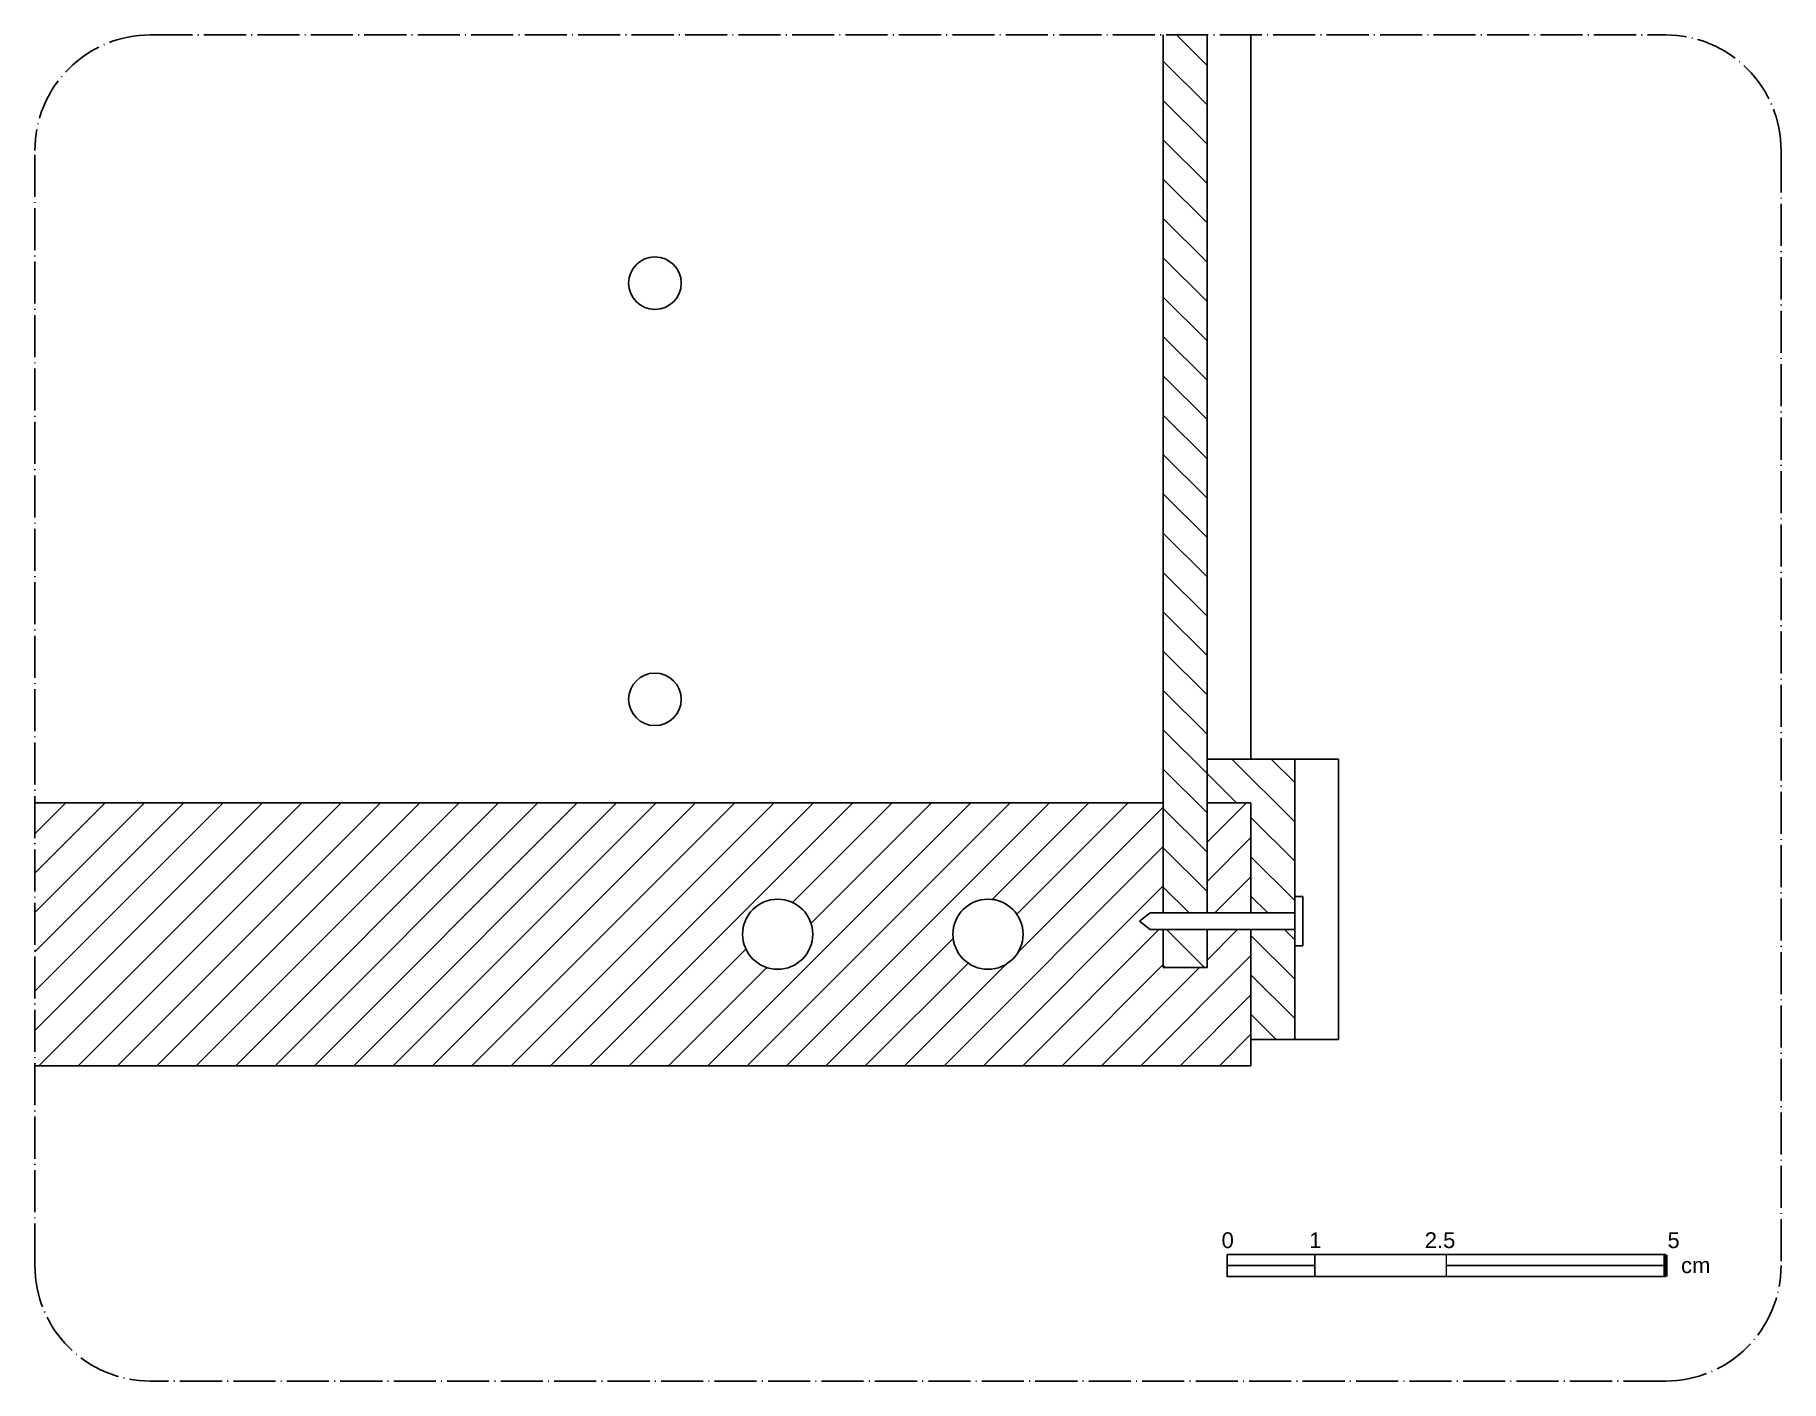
# Model space of a CAD drawing. Header units: millimetres. Extents: x -1061 to 8262, y 78 to 3828.
# Drawn here: x 3916.5 to 4115.7, y 1574.2 to 1727.9 of the extents above; entities that cross this region are included whole.
import ezdxf
from ezdxf.enums import TextEntityAlignment as Align

# ---------------------------------------------------------------- set-up
doc = ezdxf.new("R2010")
doc.units = ezdxf.units.MM
doc.linetypes.add('ACAD_ISO04W100', pattern=[30, 24, -3, 0, -3])
for name, color, linetype in [('A-ANNO-SYMB', 3, 'Continuous'), ('G-ANNO-TEXT', 3, 'Continuous'), ('G-ANNO-TTLB', 3, 'Continuous'), ('IF-DETL', 4, 'Continuous'), ('IF-FURN', 7, 'Continuous'), ('Layer1', 1, 'Continuous'), ('Layer2', 8, 'Continuous'), ('linee sezione', 3, 'ACAD_ISO04W100')]:
    doc.layers.add(name, color=color, linetype=linetype)
doc.styles.add('E-ARIAL', font='arial.ttf')
pattern_1 = [(135, (-2021.025, -2316.1207), (-2.245064, -2.245064), [])]

msp = doc.modelspace()

# ---------------------------------------------------------------- texts
at = {"layer": 'G-ANNO-TEXT', "style": 'E-ARIAL'}
msp.add_text('0', height=1.8, dxfattribs=at).set_placement((4052.56, 1591.23), align=Align.TOP_CENTER)
for s, p in [('1', (4061.86, 1589.43)), ('2.5', (4075.04, 1589.43))]:
    msp.add_text(s, height=1.8, dxfattribs=at).set_placement(p)
for s, p in [('5', (4104.14, 1589.43)), ('cm', (4107.64, 1586.57))]:
    msp.add_text(s, height=1.8, dxfattribs=at).set_placement(p, align=Align.RIGHT)

# ---------------------------------------------------------------- hatches: boundary and pattern name
at = {"layer": 'IF-DETL'}
h = msp.add_hatch(dxfattribs=at)
h.set_pattern_fill('ANSI31', color=256, angle=90)
h.set_pattern_definition(pattern_1)
h.paths.add_polyline_path([(4050.21, 1625.79), (4045.21, 1625.79), (4045.21, 1621.45), (4050.21, 1621.45)])
h.paths.add_polyline_path([(4050.21, 1727.91), (4045.21, 1727.91), (4045.21, 1627.68), (4050.21, 1627.68)])
h = msp.add_hatch(dxfattribs=at)
h.set_pattern_fill('ANSI31', color=256, angle=90)
h.set_pattern_definition(pattern_1)
h.paths.add_polyline_path([(4060.21, 1625.79), (4059.07, 1625.79), (4055.21, 1625.79), (4055.21, 1613.25), (4060.21, 1613.25)])
h.paths.add_polyline_path([(4060.21, 1640.25), (4060.21, 1645.25), (4050.21, 1645.25), (4050.21, 1640.25), (4055.21, 1640.25), (4055.21, 1627.68), (4060.21, 1627.68)])
h = msp.add_hatch(dxfattribs=at)
h.set_pattern_fill('ANSI31', color=256)
h.set_pattern_definition([(45, (-2021.025, -2316.1207), (-2.245064, 2.245064), [])])
h.paths.add_polyline_path([(4055.21, 1640.25), (4050.21, 1640.25), (4050.21, 1627.68), (4055.21, 1627.68)])

# ---------------------------------------------------------------- linework, layer by layer
at = {"layer": 'A-ANNO-SYMB'}
for p, q in [((4052.51, 1587.43), (4062.51, 1587.43)), ((4077.51, 1587.43), (4102.51, 1587.43))]:
    msp.add_line(p, q, dxfattribs=at)
msp.add_lwpolyline([(4052.51, 1588.68), (4102.51, 1588.68), (4102.51, 1586.18), (4052.51, 1586.18)], close=True, dxfattribs=at)
at = {"layer": 'G-ANNO-TTLB', "const_width": 0.18}
for points in [[(4052.51, 1586.18), (4052.51, 1588.68)], [(4062.51, 1588.68), (4062.51, 1586.18)], [(4077.51, 1588.68), (4077.51, 1586.18)]]:
    msp.add_lwpolyline(points, dxfattribs=at)
at = {"layer": 'G-ANNO-TTLB'}
msp.add_lwpolyline([(4102.51, 1588.68, 0.48, 0.48, 0), (4102.51, 1586.18, 0.48, 0.48, 0)], format="xyseb", dxfattribs=at)
at = {"layer": 'IF-DETL', "linetype": 'Continuous'}
for p, q in [((3916.46, 1636.73), (3919.98, 1640.25)), ((3916.46, 1632.24), (3924.47, 1640.25)), ((3916.46, 1627.75), (3928.96, 1640.25)), ((3916.46, 1623.26), (3933.45, 1640.25)), ((3916.46, 1618.77), (3937.94, 1640.25)), ((3916.46, 1614.28), (3942.43, 1640.25)), ((3916.92, 1610.25), (3946.92, 1640.25)), ((3921.41, 1610.25), (3951.41, 1640.25)), ((3925.9, 1610.25), (3955.9, 1640.25)), ((3930.39, 1610.25), (3960.39, 1640.25)), ((3934.88, 1610.25), (3964.88, 1640.25)), ((3939.37, 1610.25), (3969.37, 1640.25)), ((3943.86, 1610.25), (3973.86, 1640.25)), ((3948.35, 1610.25), (3978.35, 1640.25)), ((3952.84, 1610.25), (3982.84, 1640.25)), ((3957.33, 1610.25), (3987.33, 1640.25)), ((3961.82, 1610.25), (3991.82, 1640.25)), ((3966.31, 1610.25), (3996.31, 1640.25)), ((3970.8, 1610.25), (4000.8, 1640.25)), ((3975.29, 1610.25), (4005.29, 1640.25)), ((3979.78, 1610.25), (4009.78, 1640.25)), ((3993.25, 1610.25), (4023.25, 1640.25)), ((3997.74, 1610.25), (4027.74, 1640.25)), ((4002.23, 1610.25), (4032.23, 1640.25)), ((4002.9, 1628.87), (4014.27, 1640.25)), ((4005.01, 1626.49), (4018.76, 1640.25)), ((4025.69, 1629.22), (4036.72, 1640.25)), ((4028.49, 1627.53), (4041.21, 1640.25)), ((4028.63, 1623.17), (4045.21, 1639.75)), ((4020.19, 1610.25), (4045.21, 1635.26)), ((4024.68, 1610.25), (4045.21, 1630.77)), ((4029.17, 1610.25), (4044.71, 1625.79)), ((4050.21, 1622.3), (4053.69, 1625.79)), ((4006.72, 1610.25), (4021.24, 1624.76)), ((3984.27, 1610.25), (3997.58, 1623.56)), ((4011.21, 1610.25), (4022.93, 1621.96)), ((4015.7, 1610.25), (4027.28, 1621.83)), ((4033.66, 1610.25), (4045.21, 1621.79)), ((4042.64, 1610.25), (4055.21, 1622.81)), ((3988.76, 1610.25), (3999.96, 1621.45)), ((4038.15, 1610.25), (4049.36, 1621.45)), ((4047.13, 1610.25), (4055.21, 1618.32)), ((4051.62, 1610.25), (4055.21, 1613.83))]:
    msp.add_line(p, q, dxfattribs=at)
at = {"layer": 'IF-FURN'}
for p, q in [((4045.21, 1627.68), (4045.21, 1727.91)), ((4050.21, 1727.91), (4050.21, 1627.68)), ((3916.46, 1640.25), (4045.21, 1640.25)), ((4050.21, 1640.25), (4050.21, 1627.68)), ((4050.21, 1640.25), (4055.21, 1640.25)), ((4055.21, 1640.25), (4055.21, 1627.68)), ((4043.72, 1627.68), (4042.49, 1626.73)), ((4042.49, 1626.73), (4043.72, 1625.79)), ((4045.21, 1627.68), (4050.21, 1627.68)), ((4045.21, 1621.45), (4045.21, 1625.79)), ((4050.21, 1625.79), (4050.21, 1621.45)), ((4055.21, 1625.79), (4055.21, 1610.25)), ((4050.21, 1621.45), (4045.21, 1621.45)), ((4055.21, 1610.25), (3916.46, 1610.25))]:
    msp.add_line(p, q, dxfattribs=at)
for points in [[(4045.21, 1627.68), (4043.72, 1627.68)], [(4043.72, 1625.79), (4050.21, 1625.79)], [(4055.21, 1627.68), (4050.21, 1627.68)], [(4050.21, 1625.79), (4055.21, 1625.79)]]:
    msp.add_lwpolyline(points, dxfattribs=at)
for centre in [(4001.21, 1625.25), (4025.21, 1625.25)]:
    msp.add_circle(centre, 4, dxfattribs=at)
at = {"layer": 'Layer1'}
msp.add_line((4055.21, 1645.25), (4055.21, 1727.91), dxfattribs=at)
for centre in [(3987.21, 1699.57), (3987.21, 1652.07)]:
    msp.add_circle(centre, 3, dxfattribs=at)
at = {"layer": 'Layer2'}
for p, q in [((4065.21, 1645.25), (4050.21, 1645.25)), ((4060.21, 1613.25), (4060.21, 1645.25)), ((4065.21, 1613.25), (4065.21, 1645.25)), ((4061.15, 1629.57), (4060.21, 1629.57)), ((4061.15, 1629.57), (4061.15, 1623.93)), ((4060.21, 1627.68), (4055.21, 1627.68)), ((4060.21, 1625.79), (4055.21, 1625.79)), ((4060.21, 1623.93), (4060.21, 1625.79)), ((4061.15, 1623.93), (4060.21, 1623.93)), ((4065.21, 1613.25), (4055.21, 1613.25)), ((4065.21, 1613.25), (4065.21, 1613.25))]:
    msp.add_line(p, q, dxfattribs=at)
at = {"layer": 'linee sezione', "ltscale": 0.2}
msp.add_lwpolyline([(3929.65, 1727.91), (4102.51, 1727.91, -0.414214), (4115.7, 1714.72), (4115.7, 1587.43, -0.414214), (4102.51, 1574.25), (3929.65, 1574.25, -0.414214), (3916.46, 1587.43), (3916.46, 1714.72, -0.414214)], format="xyb", close=True, dxfattribs=at)

msp.set_redraw_order([(e.dxf.handle, doc.entitydb.next_handle()) for e in msp.query("TEXT MTEXT ATTDEF DIMENSION ARC_DIMENSION")])  # texts and dimensions are drawn at this point

doc.saveas('drawing.dxf')
